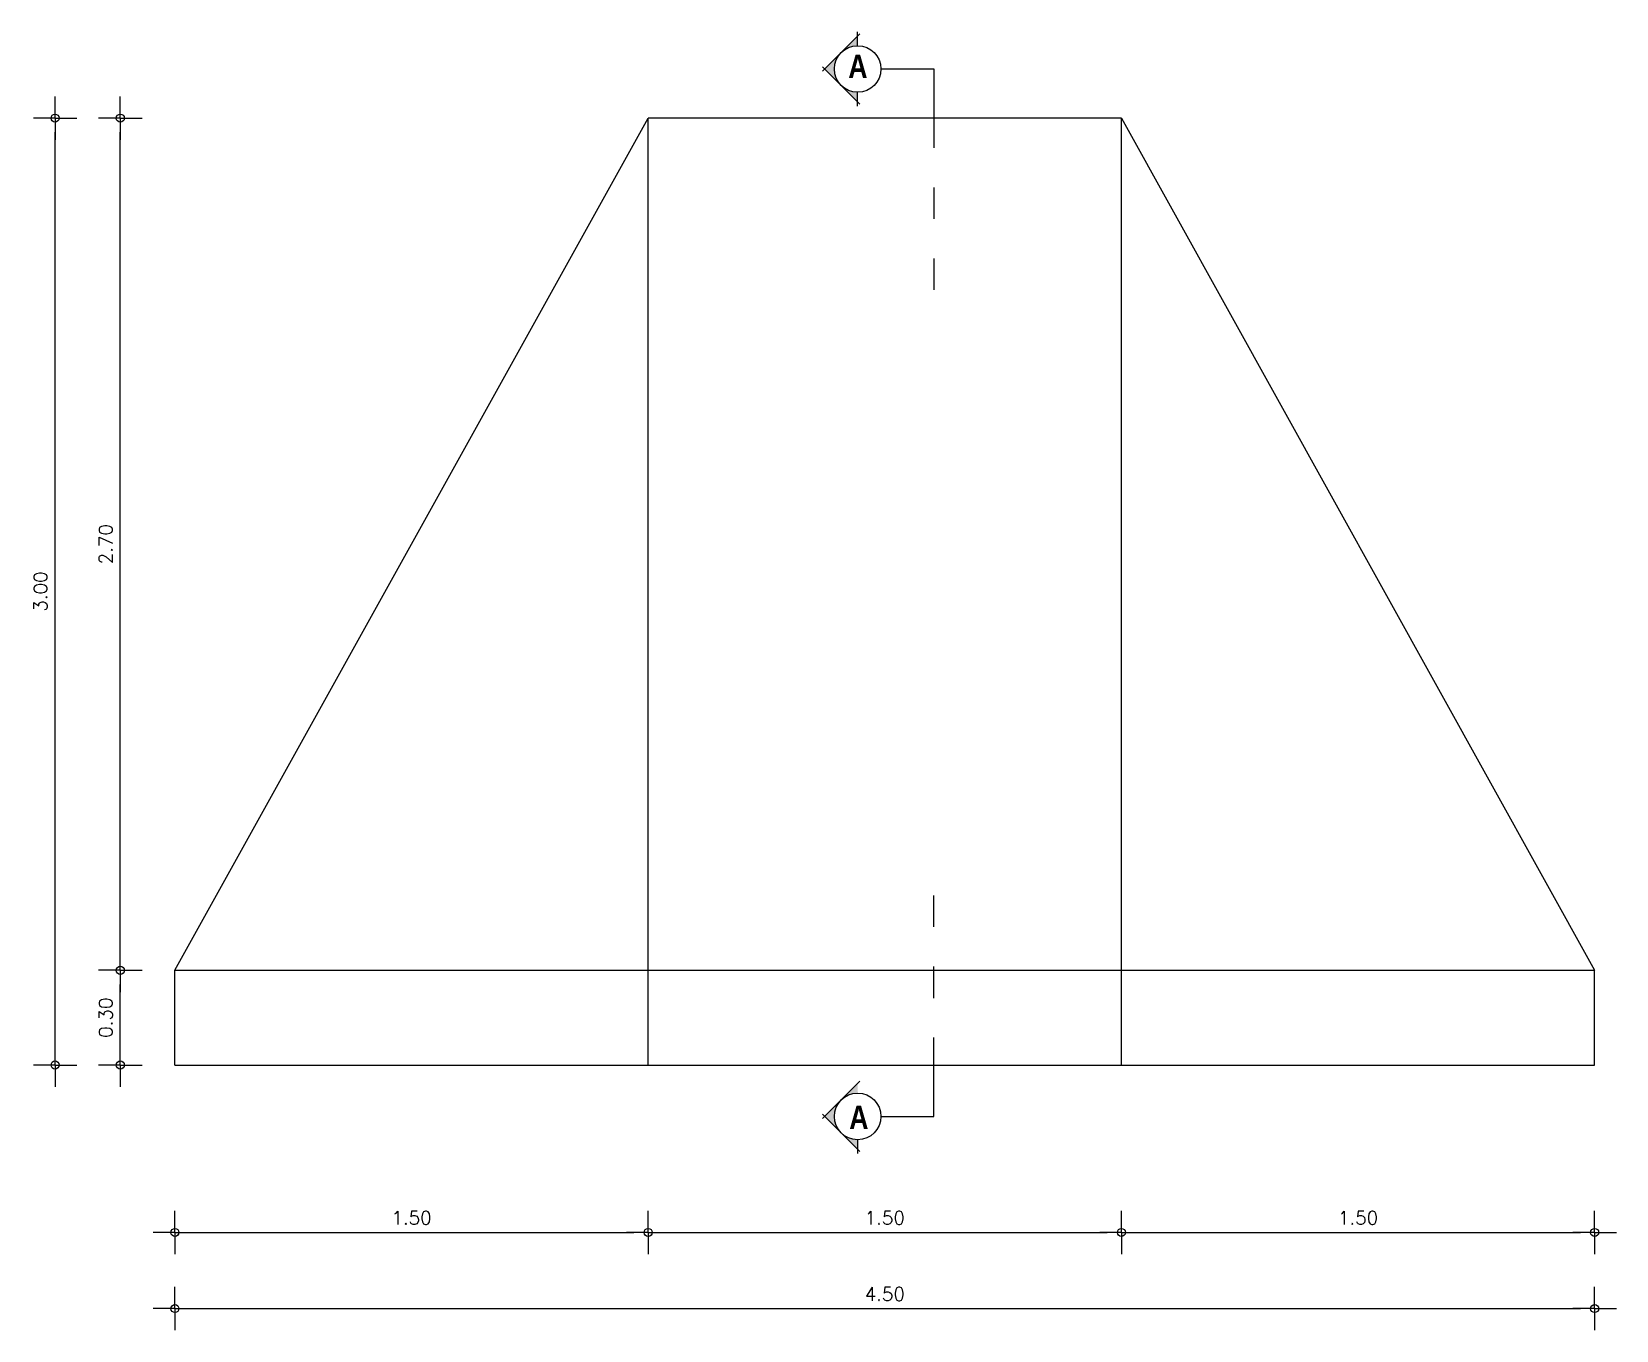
# Model space of a CAD drawing. Extents: x -599692 to 469028, y -9431878 to 9424999.
# Drawn here: x 2239.53 to 2244.56, y -421.73 to -417.61 of the extents above; entities that cross this region are included whole.
import ezdxf

# ---------------------------------------------------------------- set-up
doc = ezdxf.new("R2010")
doc.units = 0
doc.header["$LTSCALE"] = 0.5
doc.header["$MEASUREMENT"] = 0
doc.header["$PDMODE"] = 34
doc.linetypes.add('DIVIDE', pattern=[1.25, 0.5, -0.25, 0, -0.25, 0, -0.25])
doc.layers.get('0').update_dxf_attribs({"linetype": 'CONTINUOUS'})
doc.layers.get('DEFPOINTS').update_dxf_attribs({"linetype": 'CONTINUOUS'})
for name, color, linetype in [('COTAS', 2, 'CONTINUOUS'), ('P1', 1, 'CONTINUOUS'), ('P3', 3, 'CONTINUOUS'), ('P4', 6, 'CONTINUOUS'), ('TEXTO', 3, 'CONTINUOUS')]:
    doc.layers.add(name, color=color, linetype=linetype)
doc.styles.add('ARIAL', font='ARIALNB.TTF')
doc.styles.add('ROMANS', font='romans')
doc.dimstyles.new('BOLA50$0', dxfattribs={"dimscale": 0.5, "dimtxt": 0.25, "dimasz": 0.18, "dimexe": 0.18, "dimexo": 0.0625, "dimgap": 0.1, "dimtad": 1, "dimzin": 0, "dimdsep": 46, "dimtxsty": 'ROMANS', "dimblk1": 'BOLA', "dimblk2": 'BOLA', "dimsah": 1, "dimcen": 0.09, "dimse1": 1, "dimse2": 1, "dimclrt": 256, "dimadec": 0, "dimazin": 0, "dimtfac": 1, "dimtofl": 0, "dimtmove": 2, "dimatfit": 3, "dimldrblk": 'BOLA', "dimfxl": 1, "dimtolj": 1, "dimtzin": 0, "dimarcsym": 0})

msp = doc.modelspace()

# ---------------------------------------------------------------- texts
at = {"layer": 'TEXTO', "style": 'ARIAL', "text_generation_flag": 2}
for p in [(2242.1833, -417.7613), (2242.1863, -421.0911)]:
    msp.add_text('A', height=0.0738, dxfattribs=at).set_placement(p)

# ---------------------------------------------------------------- blocks, each defined once
blk = doc.blocks.new('BOLA')
for q in [(0, 1.53), (-1.53, 0), (0, -1.53), (1.53, 0)]:
    blk.add_line((0, 0), q)
blk.add_circle((0, 0), 0.284)
blk = doc.blocks.new('*D420')
at = {"layer": 'COTAS', "color": 0, "lineweight": -2}
blk.add_line((2239.8149, -420.8432), (2239.8149, -420.6332), dxfattribs=at)
at = {"layer": 'DEFPOINTS', "color": 0}
for p in [(2239.8149, -420.5882), (2239.9881, -420.5882), (2239.9881, -420.8882)]:
    blk.add_point(p, dxfattribs=at)
at = {"layer": 'COTAS', "color": 0, "lineweight": -2, "xscale": 0.045, "yscale": 0.045, "zscale": 0.045}
for p, rotation in [((2239.8149, -420.5882), 90), ((2239.8149, -420.8882), 270)]:
    blk.add_blockref('BOLA', p, dxfattribs=dict(at, rotation=rotation))
at = {"layer": 'COTAS', "color": 2, "insert": (2239.7687, -420.7382), "char_height": 0.0425, "attachment_point": 5, "rotation": 90, "style": 'ROMANS'}
blk.add_mtext('\\A1;0.30', dxfattribs=at)
blk = doc.blocks.new('*D421')
at = {"layer": 'COTAS', "color": 0, "lineweight": -2}
blk.add_line((2239.8149, -420.5432), (2239.8149, -417.9332), dxfattribs=at)
at = {"layer": 'DEFPOINTS', "color": 0}
for p in [(2239.8149, -417.8882), (2241.4881, -417.8882), (2239.9881, -420.5882)]:
    blk.add_point(p, dxfattribs=at)
at = {"layer": 'COTAS', "color": 0, "lineweight": -2, "xscale": 0.045, "yscale": 0.045, "zscale": 0.045}
for p, rotation in [((2239.8149, -417.8882), 90), ((2239.8149, -420.5882), 270)]:
    blk.add_blockref('BOLA', p, dxfattribs=dict(at, rotation=rotation))
at = {"layer": 'COTAS', "color": 2, "insert": (2239.7687, -419.2382), "char_height": 0.0425, "attachment_point": 5, "rotation": 90, "style": 'ROMANS'}
blk.add_mtext('\\A1;2.70', dxfattribs=at)
blk = doc.blocks.new('*D422')
at = {"layer": 'COTAS', "color": 0, "lineweight": -2}
blk.add_line((2239.6082, -420.8432), (2239.6082, -417.9332), dxfattribs=at)
at = {"layer": 'DEFPOINTS', "color": 0}
for p in [(2239.6082, -417.8882), (2241.5571, -417.8882), (2240.0571, -420.8882)]:
    blk.add_point(p, dxfattribs=at)
at = {"layer": 'COTAS', "color": 0, "lineweight": -2, "xscale": 0.045, "yscale": 0.045, "zscale": 0.045}
for p, rotation in [((2239.6082, -417.8882), 90), ((2239.6082, -420.8882), 270)]:
    blk.add_blockref('BOLA', p, dxfattribs=dict(at, rotation=rotation))
at = {"layer": 'COTAS', "color": 2, "insert": (2239.562, -419.3882), "char_height": 0.0425, "attachment_point": 5, "rotation": 90, "style": 'ROMANS'}
blk.add_mtext('\\A1;3.00', dxfattribs=at)
blk = doc.blocks.new('*D423')
at = {"layer": 'COTAS', "color": 0, "lineweight": -2}
blk.add_line((2240.0331, -421.4186), (2241.4431, -421.4186), dxfattribs=at)
at = {"layer": 'DEFPOINTS', "color": 0}
for p in [(2239.9881, -420.8882), (2241.4881, -420.8882), (2241.4881, -421.4186)]:
    blk.add_point(p, dxfattribs=at)
at = {"layer": 'COTAS', "color": 0, "lineweight": -2, "xscale": 0.045, "yscale": 0.045, "zscale": 0.045, "rotation": 180}
blk.add_blockref('BOLA', (2239.9881, -421.4186), dxfattribs=at)
at = {"layer": 'COTAS', "color": 0, "lineweight": -2, "xscale": 0.045, "yscale": 0.045, "zscale": 0.045}
blk.add_blockref('BOLA', (2241.4881, -421.4186), dxfattribs=at)
at = {"layer": 'COTAS', "color": 2, "insert": (2240.7381, -421.3723), "char_height": 0.0425, "attachment_point": 5, "style": 'ROMANS'}
blk.add_mtext('\\A1;1.50', dxfattribs=at)
blk = doc.blocks.new('*D424')
at = {"layer": 'COTAS', "color": 0, "lineweight": -2}
blk.add_line((2241.5331, -421.4186), (2242.9431, -421.4186), dxfattribs=at)
at = {"layer": 'DEFPOINTS', "color": 0}
for p in [(2241.4881, -420.8882), (2242.9881, -420.8882), (2242.9881, -421.4186)]:
    blk.add_point(p, dxfattribs=at)
at = {"layer": 'COTAS', "color": 0, "lineweight": -2, "xscale": 0.045, "yscale": 0.045, "zscale": 0.045, "rotation": 180}
blk.add_blockref('BOLA', (2241.4881, -421.4186), dxfattribs=at)
at = {"layer": 'COTAS', "color": 0, "lineweight": -2, "xscale": 0.045, "yscale": 0.045, "zscale": 0.045}
blk.add_blockref('BOLA', (2242.9881, -421.4186), dxfattribs=at)
at = {"layer": 'COTAS', "color": 2, "insert": (2242.2381, -421.3723), "char_height": 0.0425, "attachment_point": 5, "style": 'ROMANS'}
blk.add_mtext('\\A1;1.50', dxfattribs=at)
blk = doc.blocks.new('*D425')
at = {"layer": 'COTAS', "color": 0, "lineweight": -2}
blk.add_line((2243.0331, -421.4186), (2244.4431, -421.4186), dxfattribs=at)
at = {"layer": 'DEFPOINTS', "color": 0}
for p in [(2242.9881, -420.8882), (2244.4881, -420.8882), (2244.4881, -421.4186)]:
    blk.add_point(p, dxfattribs=at)
at = {"layer": 'COTAS', "color": 0, "lineweight": -2, "xscale": 0.045, "yscale": 0.045, "zscale": 0.045, "rotation": 180}
blk.add_blockref('BOLA', (2242.9881, -421.4186), dxfattribs=at)
at = {"layer": 'COTAS', "color": 0, "lineweight": -2, "xscale": 0.045, "yscale": 0.045, "zscale": 0.045}
blk.add_blockref('BOLA', (2244.4881, -421.4186), dxfattribs=at)
at = {"layer": 'COTAS', "color": 2, "insert": (2243.7381, -421.3723), "char_height": 0.0425, "attachment_point": 5, "style": 'ROMANS'}
blk.add_mtext('\\A1;1.50', dxfattribs=at)
blk = doc.blocks.new('*D426')
at = {"layer": 'COTAS', "color": 0, "lineweight": -2}
blk.add_line((2240.0331, -421.6599), (2244.4431, -421.6599), dxfattribs=at)
at = {"layer": 'DEFPOINTS', "color": 0}
for p in [(2239.9881, -420.7004), (2244.4881, -420.7004), (2244.4881, -421.6599)]:
    blk.add_point(p, dxfattribs=at)
at = {"layer": 'COTAS', "color": 0, "lineweight": -2, "xscale": 0.045, "yscale": 0.045, "zscale": 0.045, "rotation": 180}
blk.add_blockref('BOLA', (2239.9881, -421.6599), dxfattribs=at)
at = {"layer": 'COTAS', "color": 0, "lineweight": -2, "xscale": 0.045, "yscale": 0.045, "zscale": 0.045}
blk.add_blockref('BOLA', (2244.4881, -421.6599), dxfattribs=at)
at = {"layer": 'COTAS', "color": 2, "insert": (2242.2381, -421.6136), "char_height": 0.0425, "attachment_point": 5, "style": 'ROMANS'}
blk.add_mtext('\\A1;4.50', dxfattribs=at)

# ---------------------------------------------------------------- dimensions: what is measured, and where the dimension line sits
at = {"layer": 'COTAS', "color": 253}
for base, p1, p2, picture, middle in [((2239.6082, -417.8882), (2240.0571, -420.8882), (2241.5571, -417.8882), '*D422', (2239.562, -419.3882)), ((2239.8149, -417.8882), (2239.9881, -420.5882), (2241.4881, -417.8882), '*D421', (2239.7687, -419.2382)), ((2239.8149, -420.5882), (2239.9881, -420.8882), (2239.9881, -420.5882), '*D420', (2239.7687, -420.7382))]:
    dim = msp.add_linear_dim(base=base, p1=p1, p2=p2, angle=90, dimstyle='BOLA50$0', override={"dimscale": 0.25, "dimtxt": 0.17, "dimclre": 253, "dimclrt": 2}, dxfattribs=at)
    dim.commit()
    dim.dimension.update_dxf_attribs({"geometry": picture, "text_midpoint": middle})
for base, p1, p2, picture, middle in [((2244.4881, -421.6599), (2239.9881, -420.7004), (2244.4881, -420.7004), '*D426', (2242.2381, -421.6136)), ((2241.4881, -421.4186), (2239.9881, -420.8882), (2241.4881, -420.8882), '*D423', (2240.7381, -421.3723)), ((2242.9881, -421.4186), (2241.4881, -420.8882), (2242.9881, -420.8882), '*D424', (2242.2381, -421.3723)), ((2244.4881, -421.4186), (2242.9881, -420.8882), (2244.4881, -420.8882), '*D425', (2243.7381, -421.3723))]:
    dim = msp.add_linear_dim(base=base, p1=p1, p2=p2, dimstyle='BOLA50$0', override={"dimscale": 0.25, "dimtxt": 0.17, "dimclre": 253, "dimclrt": 2}, dxfattribs=at)
    dim.commit()
    dim.dimension.update_dxf_attribs({"geometry": picture, "text_midpoint": middle})

# ---------------------------------------------------------------- hatches: boundary and pattern name
at = {"layer": 'P1'}
h = msp.add_hatch(color=256, dxfattribs=at)
h.paths.add_polyline_path([(2242.0999, -417.6804), (2242.0477, -417.7326), (2242.0999, -417.7849, -0.198912), (2242.0783, -417.7326, -0.198912)])
h.paths.add_polyline_path([(2242.0999, -417.7849), (2242.1521, -417.8371), (2242.1521, -417.8065, -0.198912)])
h.paths.add_polyline_path([(2242.1521, -417.6588), (2242.1521, -417.6282), (2242.0999, -417.6804, -0.198912)])
h = msp.add_hatch(color=256, dxfattribs=at)
h.paths.add_polyline_path([(2242.0999, -421.1031), (2242.0477, -421.0509), (2242.0999, -420.9987, 0.198912), (2242.0783, -421.0509, 0.198912)])
h.paths.add_polyline_path([(2242.0999, -420.9987), (2242.1521, -420.9465), (2242.1521, -420.977, 0.198912)])
h.paths.add_polyline_path([(2242.1521, -421.1247), (2242.1521, -421.1553), (2242.0999, -421.1031, 0.198912)])

# ---------------------------------------------------------------- linework, layer by layer
at = {"layer": 'P3'}
for p, q in [((2239.9881, -420.5882), (2241.4881, -417.8882)), ((2241.4881, -420.8882), (2241.4881, -417.8882)), ((2242.9881, -417.8882), (2241.4881, -417.8882)), ((2242.9881, -420.8882), (2242.9881, -417.8882)), ((2242.9881, -417.8882), (2244.4881, -420.5882)), ((2239.9881, -420.5882), (2244.4881, -420.5882)), ((2239.9881, -420.8882), (2239.9881, -420.5882)), ((2244.4881, -420.8882), (2244.4881, -420.5882)), ((2239.9881, -420.8882), (2244.4881, -420.8882))]:
    msp.add_line(p, q, dxfattribs=at)
at = {"layer": 'P4'}
for p, q in [((2242.0408, -417.7395), (2242.159, -417.6214)), ((2242.1521, -417.6588), (2242.1521, -417.6145)), ((2242.1521, -417.6588), (2242.1521, -417.6176)), ((2242.0408, -417.7258), (2242.159, -417.8439)), ((2242.1521, -417.8508), (2242.1521, -417.8065)), ((2242.0408, -421.0577), (2242.159, -420.9396)), ((2242.0408, -421.044), (2242.159, -421.1622)), ((2242.1521, -421.1247), (2242.1521, -421.1659)), ((2242.1521, -421.1247), (2242.1521, -421.169))]:
    msp.add_line(p, q, dxfattribs=at)
at = {"layer": 'P4', "linetype": 'DIVIDE'}
for p, q in [((2242.2259, -417.7326), (2242.3934, -417.7326)), ((2242.3934, -417.7326), (2242.3934, -418.4968)), ((2242.3934, -421.0509), (2242.3934, -420.3256)), ((2242.2259, -421.0509), (2242.3934, -421.0509))]:
    msp.add_line(p, q, dxfattribs=at)
at = {"layer": 'P4'}
for centre in [(2242.1521, -417.7326), (2242.1521, -421.0509)]:
    msp.add_circle(centre, 0.0738, dxfattribs=at)

msp.set_redraw_order([(e.dxf.handle, doc.entitydb.next_handle()) for e in msp.query("TEXT MTEXT ATTDEF DIMENSION ARC_DIMENSION")])  # texts and dimensions are drawn at this point

doc.saveas('drawing.dxf')
